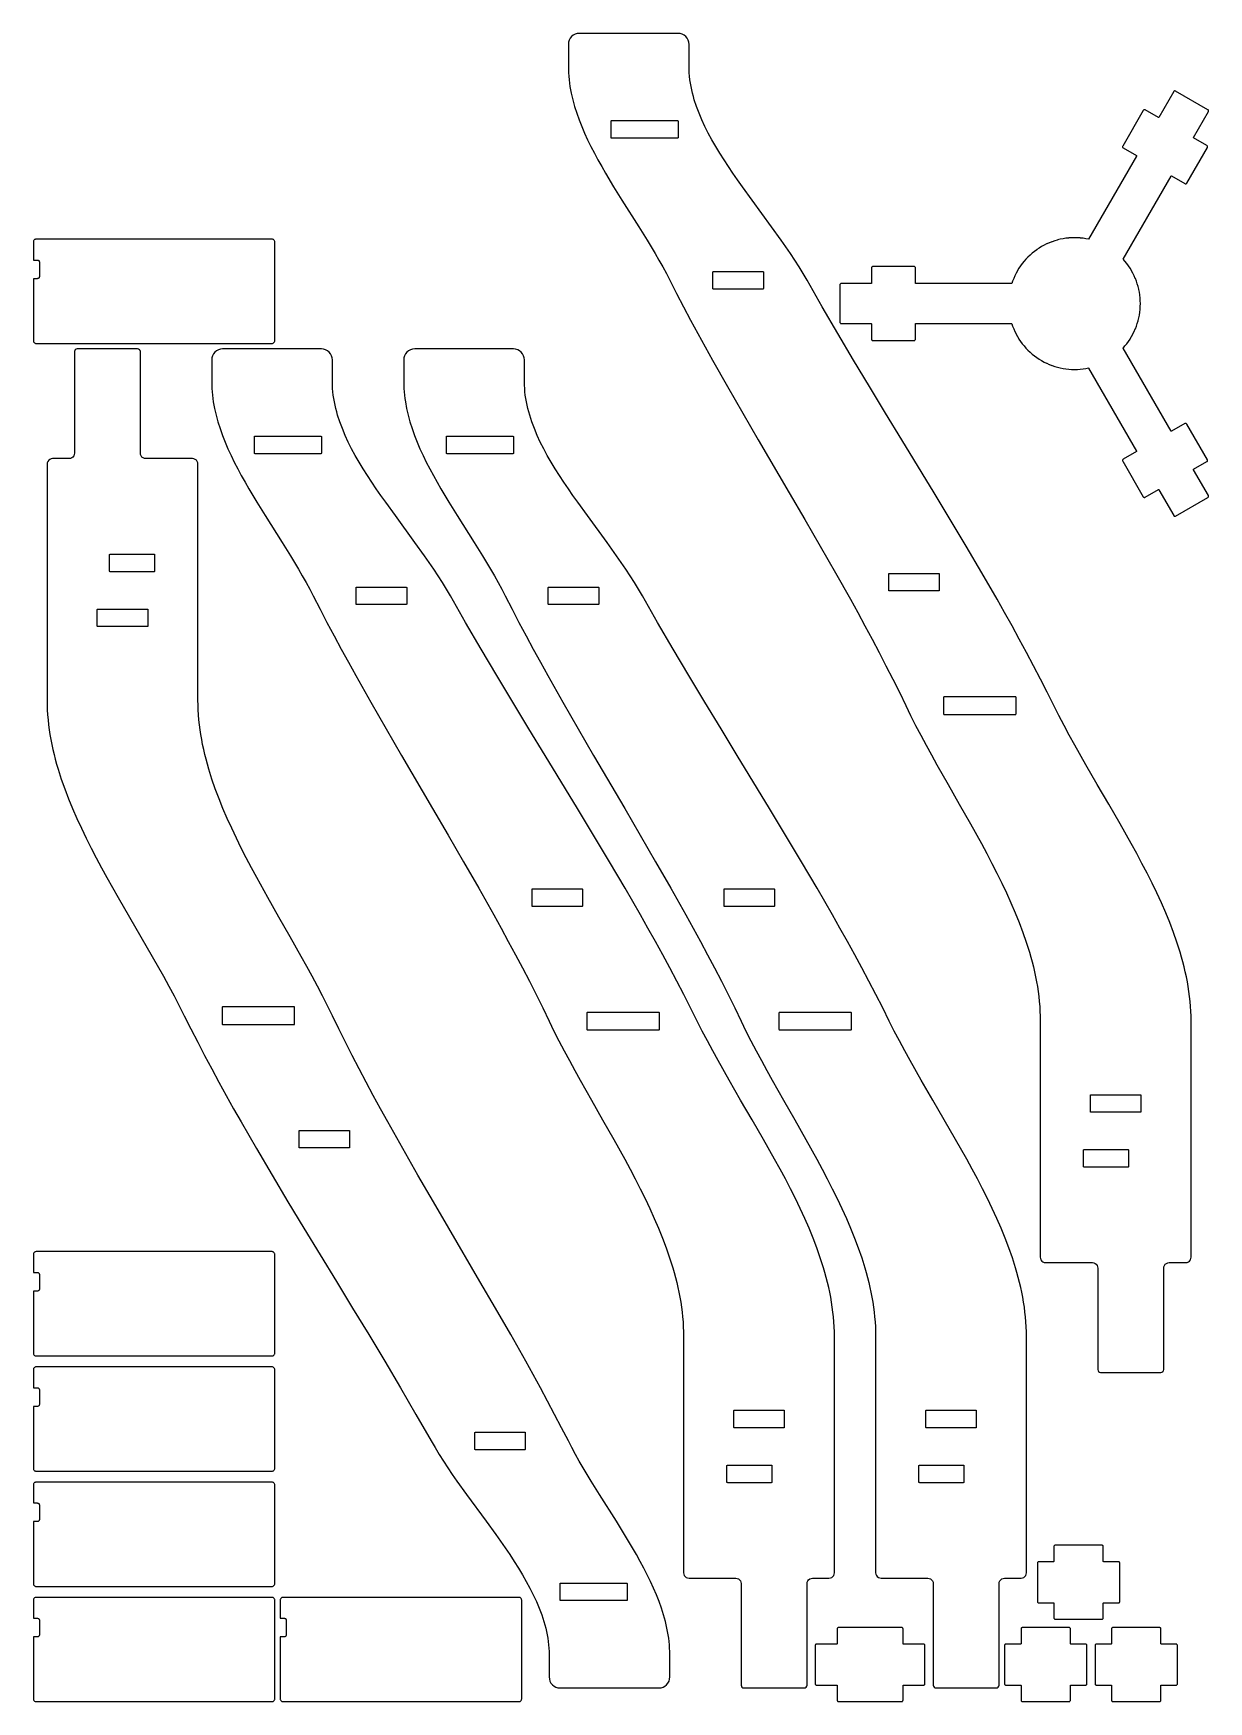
# Model space of a CAD drawing. Header units: millimetres. Extents: x 5 to 433, y 5 to 613.
import ezdxf

# ---------------------------------------------------------------- set-up
doc = ezdxf.new("R2010")
doc.units = ezdxf.units.MM
doc.layers.add('CUT_INNER', color=7, linetype='CONTINUOUS')
doc.layers.add('CUT_OUTER', color=7, linetype='CONTINUOUS')

msp = doc.modelspace()

# ---------------------------------------------------------------- linework, layer by layer
at = {"layer": 'CUT_INNER'}
for points in [[(215.779371, 581.2), (239.779371, 581.2), (239.818389, 581.196157), (239.855907, 581.184776), (239.890485, 581.166294), (239.920792, 581.141421), (239.945665, 581.111114), (239.964147, 581.076537), (239.975528, 581.039018), (239.979371, 581), (239.979371, 575), (239.975528, 574.960982), (239.964147, 574.923463), (239.945665, 574.888886), (239.920792, 574.858579), (239.890485, 574.833706), (239.855907, 574.815224), (239.818389, 574.803843), (239.779371, 574.8), (215.779371, 574.8), (215.740353, 574.803843), (215.702834, 574.815224), (215.668257, 574.833706), (215.637949, 574.858579), (215.613077, 574.888886), (215.594595, 574.923463), (215.583214, 574.960982), (215.579371, 575), (215.579371, 581), (215.583214, 581.039018), (215.594595, 581.076537), (215.613077, 581.111114), (215.637949, 581.141421), (215.668257, 581.166294), (215.702834, 581.184776), (215.740353, 581.196157)], [(252.880578, 526.2), (270.880578, 526.2), (270.919596, 526.196157), (270.957114, 526.184776), (270.991692, 526.166294), (271.021999, 526.141421), (271.046872, 526.111114), (271.065354, 526.076537), (271.076735, 526.039018), (271.080578, 526), (271.080578, 520), (271.076735, 519.960982), (271.065354, 519.923463), (271.046872, 519.888886), (271.021999, 519.858579), (270.991692, 519.833706), (270.957114, 519.815224), (270.919596, 519.803843), (270.880578, 519.8), (252.880578, 519.8), (252.84156, 519.803843), (252.804041, 519.815224), (252.769464, 519.833706), (252.739156, 519.858579), (252.714284, 519.888886), (252.695802, 519.923463), (252.684421, 519.960982), (252.680578, 520), (252.680578, 526), (252.684421, 526.039018), (252.695802, 526.076537), (252.714284, 526.111114), (252.739156, 526.141421), (252.769464, 526.166294), (252.804041, 526.184776), (252.84156, 526.196157)], [(85.779371, 466.2), (109.779371, 466.2), (109.818389, 466.196157), (109.855907, 466.184776), (109.890485, 466.166294), (109.920792, 466.141421), (109.945665, 466.111114), (109.964147, 466.076537), (109.975528, 466.039018), (109.979371, 466), (109.979371, 460), (109.975528, 459.960982), (109.964147, 459.923463), (109.945665, 459.888886), (109.920792, 459.858579), (109.890485, 459.833706), (109.855907, 459.815224), (109.818389, 459.803843), (109.779371, 459.8), (85.779371, 459.8), (85.740353, 459.803843), (85.702834, 459.815224), (85.668257, 459.833706), (85.637949, 459.858579), (85.613077, 459.888886), (85.594595, 459.923463), (85.583214, 459.960982), (85.579371, 460), (85.579371, 466), (85.583214, 466.039018), (85.594595, 466.076537), (85.613077, 466.111114), (85.637949, 466.141421), (85.668257, 466.166294), (85.702834, 466.184776), (85.740353, 466.196157)], [(155.779371, 466.2), (179.779371, 466.2), (179.818389, 466.196157), (179.855907, 466.184776), (179.890485, 466.166294), (179.920792, 466.141421), (179.945665, 466.111114), (179.964147, 466.076537), (179.975528, 466.039018), (179.979371, 466), (179.979371, 460), (179.975528, 459.960982), (179.964147, 459.923463), (179.945665, 459.888886), (179.920792, 459.858579), (179.890485, 459.833706), (179.855907, 459.815224), (179.818389, 459.803843), (179.779371, 459.8), (155.779371, 459.8), (155.740353, 459.803843), (155.702834, 459.815224), (155.668257, 459.833706), (155.637949, 459.858579), (155.613077, 459.888886), (155.594595, 459.923463), (155.583214, 459.960982), (155.579371, 460), (155.579371, 466), (155.583214, 466.039018), (155.594595, 466.076537), (155.613077, 466.111114), (155.637949, 466.141421), (155.668257, 466.166294), (155.702834, 466.184776), (155.740353, 466.196157)], [(49.039018, 416.803843), (49, 416.8), (33, 416.8), (32.960982, 416.803843), (32.923463, 416.815224), (32.888886, 416.833706), (32.858579, 416.858579), (32.833706, 416.888886), (32.815224, 416.923463), (32.803843, 416.960982), (32.8, 417), (32.8, 423), (32.803843, 423.039018), (32.815224, 423.076537), (32.833706, 423.111114), (32.858579, 423.141421), (32.888886, 423.166294), (32.923463, 423.184776), (32.960982, 423.196157), (33, 423.2), (49, 423.2), (49.039018, 423.196157), (49.076537, 423.184776), (49.111114, 423.166294), (49.141421, 423.141421), (49.166294, 423.111114), (49.184776, 423.076537), (49.196157, 423.039018), (49.2, 423), (49.2, 417), (49.196157, 416.960982), (49.184776, 416.923463), (49.166294, 416.888886), (49.141421, 416.858579), (49.111114, 416.833706), (49.076537, 416.815224)], [(316.961446, 416.2), (334.961446, 416.2), (335.000464, 416.196157), (335.037982, 416.184776), (335.07256, 416.166294), (335.102867, 416.141421), (335.127739, 416.111114), (335.146221, 416.076537), (335.157603, 416.039018), (335.161446, 416), (335.161446, 410), (335.157603, 409.960982), (335.146221, 409.923463), (335.127739, 409.888886), (335.102867, 409.858579), (335.07256, 409.833706), (335.037982, 409.815224), (335.000464, 409.803843), (334.961446, 409.8), (316.961446, 409.8), (316.922427, 409.803843), (316.884909, 409.815224), (316.850332, 409.833706), (316.820024, 409.858579), (316.795152, 409.888886), (316.77667, 409.923463), (316.765289, 409.960982), (316.761446, 410), (316.761446, 416), (316.765289, 416.039018), (316.77667, 416.076537), (316.795152, 416.111114), (316.820024, 416.141421), (316.850332, 416.166294), (316.884909, 416.184776), (316.922427, 416.196157)], [(122.880578, 411.2), (140.880578, 411.2), (140.919596, 411.196157), (140.957114, 411.184776), (140.991692, 411.166294), (141.021999, 411.141421), (141.046872, 411.111114), (141.065354, 411.076537), (141.076735, 411.039018), (141.080578, 411), (141.080578, 405), (141.076735, 404.960982), (141.065354, 404.923463), (141.046872, 404.888886), (141.021999, 404.858579), (140.991692, 404.833706), (140.957114, 404.815224), (140.919596, 404.803843), (140.880578, 404.8), (122.880578, 404.8), (122.84156, 404.803843), (122.804041, 404.815224), (122.769464, 404.833706), (122.739156, 404.858579), (122.714284, 404.888886), (122.695802, 404.923463), (122.684421, 404.960982), (122.680578, 405), (122.680578, 411), (122.684421, 411.039018), (122.695802, 411.076537), (122.714284, 411.111114), (122.739156, 411.141421), (122.769464, 411.166294), (122.804041, 411.184776), (122.84156, 411.196157)], [(192.880578, 411.2), (210.880578, 411.2), (210.919596, 411.196157), (210.957114, 411.184776), (210.991692, 411.166294), (211.021999, 411.141421), (211.046872, 411.111114), (211.065354, 411.076537), (211.076735, 411.039018), (211.080578, 411), (211.080578, 405), (211.076735, 404.960982), (211.065354, 404.923463), (211.046872, 404.888886), (211.021999, 404.858579), (210.991692, 404.833706), (210.957114, 404.815224), (210.919596, 404.803843), (210.880578, 404.8), (192.880578, 404.8), (192.84156, 404.803843), (192.804041, 404.815224), (192.769464, 404.833706), (192.739156, 404.858579), (192.714284, 404.888886), (192.695802, 404.923463), (192.684421, 404.960982), (192.680578, 405), (192.680578, 411), (192.684421, 411.039018), (192.695802, 411.076537), (192.714284, 411.111114), (192.739156, 411.141421), (192.769464, 411.166294), (192.804041, 411.184776), (192.84156, 411.196157)], [(46.5, 396.8), (28.5, 396.8), (28.460982, 396.803843), (28.423463, 396.815224), (28.388886, 396.833706), (28.358579, 396.858579), (28.333706, 396.888886), (28.315224, 396.923463), (28.303843, 396.960982), (28.3, 397), (28.3, 403), (28.303843, 403.039018), (28.315224, 403.076537), (28.333706, 403.111114), (28.358579, 403.141421), (28.388886, 403.166294), (28.423463, 403.184776), (28.460982, 403.196157), (28.5, 403.2), (46.5, 403.2), (46.539018, 403.196157), (46.576537, 403.184776), (46.611114, 403.166294), (46.641421, 403.141421), (46.666294, 403.111114), (46.684776, 403.076537), (46.696157, 403.039018), (46.7, 403), (46.7, 397), (46.696157, 396.960982), (46.684776, 396.923463), (46.666294, 396.888886), (46.641421, 396.858579), (46.611114, 396.833706), (46.576537, 396.815224), (46.539018, 396.803843)], [(336.982354, 371.2), (336.943336, 371.196157), (336.905817, 371.184776), (336.87124, 371.166294), (336.840933, 371.141421), (336.81606, 371.111114), (336.797578, 371.076537), (336.786197, 371.039018), (336.782354, 371), (336.782354, 365), (336.786197, 364.960982), (336.797578, 364.923463), (336.81606, 364.888886), (336.840933, 364.858579), (336.87124, 364.833706), (336.905817, 364.815224), (336.943336, 364.803843), (336.982354, 364.8), (362.982354, 364.8), (363.021372, 364.803843), (363.058891, 364.815224), (363.093468, 364.833706), (363.123775, 364.858579), (363.148648, 364.888886), (363.16713, 364.923463), (363.178511, 364.960982), (363.182354, 365), (363.182354, 371), (363.178511, 371.039018), (363.16713, 371.076537), (363.148648, 371.111114), (363.123775, 371.141421), (363.093468, 371.166294), (363.058891, 371.184776), (363.021372, 371.196157), (362.982354, 371.2)], [(186.961446, 301.2), (204.961446, 301.2), (205.000464, 301.196157), (205.037982, 301.184776), (205.07256, 301.166294), (205.102867, 301.141421), (205.127739, 301.111114), (205.146221, 301.076537), (205.157603, 301.039018), (205.161446, 301), (205.161446, 295), (205.157603, 294.960982), (205.146221, 294.923463), (205.127739, 294.888886), (205.102867, 294.858579), (205.07256, 294.833706), (205.037982, 294.815224), (205.000464, 294.803843), (204.961446, 294.8), (186.961446, 294.8), (186.922427, 294.803843), (186.884909, 294.815224), (186.850332, 294.833706), (186.820024, 294.858579), (186.795152, 294.888886), (186.77667, 294.923463), (186.765289, 294.960982), (186.761446, 295), (186.761446, 301), (186.765289, 301.039018), (186.77667, 301.076537), (186.795152, 301.111114), (186.820024, 301.141421), (186.850332, 301.166294), (186.884909, 301.184776), (186.922427, 301.196157)], [(256.961446, 301.2), (274.961446, 301.2), (275.000464, 301.196157), (275.037982, 301.184776), (275.07256, 301.166294), (275.102867, 301.141421), (275.127739, 301.111114), (275.146221, 301.076537), (275.157603, 301.039018), (275.161446, 301), (275.161446, 295), (275.157603, 294.960982), (275.146221, 294.923463), (275.127739, 294.888886), (275.102867, 294.858579), (275.07256, 294.833706), (275.037982, 294.815224), (275.000464, 294.803843), (274.961446, 294.8), (256.961446, 294.8), (256.922427, 294.803843), (256.884909, 294.815224), (256.850332, 294.833706), (256.820024, 294.858579), (256.795152, 294.888886), (256.77667, 294.923463), (256.765289, 294.960982), (256.761446, 295), (256.761446, 301), (256.765289, 301.039018), (256.77667, 301.076537), (256.795152, 301.111114), (256.820024, 301.141421), (256.850332, 301.166294), (256.884909, 301.184776), (256.922427, 301.196157)], [(100.017646, 251.8), (100.056664, 251.803843), (100.094183, 251.815224), (100.12876, 251.833706), (100.159067, 251.858579), (100.18394, 251.888886), (100.202422, 251.923463), (100.213803, 251.960982), (100.217646, 252), (100.217646, 258), (100.213803, 258.039018), (100.202422, 258.076537), (100.18394, 258.111114), (100.159067, 258.141421), (100.12876, 258.166294), (100.094183, 258.184776), (100.056664, 258.196157), (100.017646, 258.2), (74.017646, 258.2), (73.978628, 258.196157), (73.941109, 258.184776), (73.906532, 258.166294), (73.876225, 258.141421), (73.851352, 258.111114), (73.83287, 258.076537), (73.821489, 258.039018), (73.817646, 258), (73.817646, 252), (73.821489, 251.960982), (73.83287, 251.923463), (73.851352, 251.888886), (73.876225, 251.858579), (73.906532, 251.833706), (73.941109, 251.815224), (73.978628, 251.803843), (74.017646, 251.8)], [(206.982354, 256.2), (206.943336, 256.196157), (206.905817, 256.184776), (206.87124, 256.166294), (206.840933, 256.141421), (206.81606, 256.111114), (206.797578, 256.076537), (206.786197, 256.039018), (206.782354, 256), (206.782354, 250), (206.786197, 249.960982), (206.797578, 249.923463), (206.81606, 249.888886), (206.840933, 249.858579), (206.87124, 249.833706), (206.905817, 249.815224), (206.943336, 249.803843), (206.982354, 249.8), (232.982354, 249.8), (233.021372, 249.803843), (233.058891, 249.815224), (233.093468, 249.833706), (233.123775, 249.858579), (233.148648, 249.888886), (233.16713, 249.923463), (233.178511, 249.960982), (233.182354, 250), (233.182354, 256), (233.178511, 256.039018), (233.16713, 256.076537), (233.148648, 256.111114), (233.123775, 256.141421), (233.093468, 256.166294), (233.058891, 256.184776), (233.021372, 256.196157), (232.982354, 256.2)], [(276.982354, 256.2), (276.943336, 256.196157), (276.905817, 256.184776), (276.87124, 256.166294), (276.840933, 256.141421), (276.81606, 256.111114), (276.797578, 256.076537), (276.786197, 256.039018), (276.782354, 256), (276.782354, 250), (276.786197, 249.960982), (276.797578, 249.923463), (276.81606, 249.888886), (276.840933, 249.858579), (276.87124, 249.833706), (276.905817, 249.815224), (276.943336, 249.803843), (276.982354, 249.8), (302.982354, 249.8), (303.021372, 249.803843), (303.058891, 249.815224), (303.093468, 249.833706), (303.123775, 249.858579), (303.148648, 249.888886), (303.16713, 249.923463), (303.178511, 249.960982), (303.182354, 250), (303.182354, 256), (303.178511, 256.039018), (303.16713, 256.076537), (303.148648, 256.111114), (303.123775, 256.141421), (303.093468, 256.166294), (303.058891, 256.184776), (303.021372, 256.196157), (302.982354, 256.2)], [(390.5, 226.2), (408.5, 226.2), (408.539018, 226.196157), (408.576537, 226.184776), (408.611114, 226.166294), (408.641421, 226.141421), (408.666294, 226.111114), (408.684776, 226.076537), (408.696157, 226.039018), (408.7, 226), (408.7, 220), (408.696157, 219.960982), (408.684776, 219.923463), (408.666294, 219.888886), (408.641421, 219.858579), (408.611114, 219.833706), (408.576537, 219.815224), (408.539018, 219.803843), (408.5, 219.8), (390.5, 219.8), (390.460982, 219.803843), (390.423463, 219.815224), (390.388886, 219.833706), (390.358579, 219.858579), (390.333706, 219.888886), (390.315224, 219.923463), (390.303843, 219.960982), (390.3, 220), (390.3, 226), (390.303843, 226.039018), (390.315224, 226.076537), (390.333706, 226.111114), (390.358579, 226.141421), (390.388886, 226.166294), (390.423463, 226.184776), (390.460982, 226.196157)], [(120.038554, 206.8), (102.038554, 206.8), (101.999536, 206.803843), (101.962018, 206.815224), (101.92744, 206.833706), (101.897133, 206.858579), (101.872261, 206.888886), (101.853779, 206.923463), (101.842397, 206.960982), (101.838554, 207), (101.838554, 213), (101.842397, 213.039018), (101.853779, 213.076537), (101.872261, 213.111114), (101.897133, 213.141421), (101.92744, 213.166294), (101.962018, 213.184776), (101.999536, 213.196157), (102.038554, 213.2), (120.038554, 213.2), (120.077573, 213.196157), (120.115091, 213.184776), (120.149668, 213.166294), (120.179976, 213.141421), (120.204848, 213.111114), (120.22333, 213.076537), (120.234711, 213.039018), (120.238554, 213), (120.238554, 207), (120.234711, 206.960982), (120.22333, 206.923463), (120.204848, 206.888886), (120.179976, 206.858579), (120.149668, 206.833706), (120.115091, 206.815224), (120.077573, 206.803843)], [(387.960982, 206.196157), (388, 206.2), (404, 206.2), (404.039018, 206.196157), (404.076537, 206.184776), (404.111114, 206.166294), (404.141421, 206.141421), (404.166294, 206.111114), (404.184776, 206.076537), (404.196157, 206.039018), (404.2, 206), (404.2, 200), (404.196157, 199.960982), (404.184776, 199.923463), (404.166294, 199.888886), (404.141421, 199.858579), (404.111114, 199.833706), (404.076537, 199.815224), (404.039018, 199.803843), (404, 199.8), (388, 199.8), (387.960982, 199.803843), (387.923463, 199.815224), (387.888886, 199.833706), (387.858579, 199.858579), (387.833706, 199.888886), (387.815224, 199.923463), (387.803843, 199.960982), (387.8, 200), (387.8, 206), (387.803843, 206.039018), (387.815224, 206.076537), (387.833706, 206.111114), (387.858579, 206.141421), (387.888886, 206.166294), (387.923463, 206.184776)], [(260.5, 111.2), (278.5, 111.2), (278.539018, 111.196157), (278.576537, 111.184776), (278.611114, 111.166294), (278.641421, 111.141421), (278.666294, 111.111114), (278.684776, 111.076537), (278.696157, 111.039018), (278.7, 111), (278.7, 105), (278.696157, 104.960982), (278.684776, 104.923463), (278.666294, 104.888886), (278.641421, 104.858579), (278.611114, 104.833706), (278.576537, 104.815224), (278.539018, 104.803843), (278.5, 104.8), (260.5, 104.8), (260.460982, 104.803843), (260.423463, 104.815224), (260.388886, 104.833706), (260.358579, 104.858579), (260.333706, 104.888886), (260.315224, 104.923463), (260.303843, 104.960982), (260.3, 105), (260.3, 111), (260.303843, 111.039018), (260.315224, 111.076537), (260.333706, 111.111114), (260.358579, 111.141421), (260.388886, 111.166294), (260.423463, 111.184776), (260.460982, 111.196157)], [(330.5, 111.2), (348.5, 111.2), (348.539018, 111.196157), (348.576537, 111.184776), (348.611114, 111.166294), (348.641421, 111.141421), (348.666294, 111.111114), (348.684776, 111.076537), (348.696157, 111.039018), (348.7, 111), (348.7, 105), (348.696157, 104.960982), (348.684776, 104.923463), (348.666294, 104.888886), (348.641421, 104.858579), (348.611114, 104.833706), (348.576537, 104.815224), (348.539018, 104.803843), (348.5, 104.8), (330.5, 104.8), (330.460982, 104.803843), (330.423463, 104.815224), (330.388886, 104.833706), (330.358579, 104.858579), (330.333706, 104.888886), (330.315224, 104.923463), (330.303843, 104.960982), (330.3, 105), (330.3, 111), (330.303843, 111.039018), (330.315224, 111.076537), (330.333706, 111.111114), (330.358579, 111.141421), (330.388886, 111.166294), (330.423463, 111.184776), (330.460982, 111.196157)], [(184.119422, 96.8), (166.119422, 96.8), (166.080404, 96.803843), (166.042886, 96.815224), (166.008308, 96.833706), (165.978001, 96.858579), (165.953128, 96.888886), (165.934646, 96.923463), (165.923265, 96.960982), (165.919422, 97), (165.919422, 103), (165.923265, 103.039018), (165.934646, 103.076537), (165.953128, 103.111114), (165.978001, 103.141421), (166.008308, 103.166294), (166.042886, 103.184776), (166.080404, 103.196157), (166.119422, 103.2), (184.119422, 103.2), (184.15844, 103.196157), (184.195959, 103.184776), (184.230536, 103.166294), (184.260844, 103.141421), (184.285716, 103.111114), (184.304198, 103.076537), (184.315579, 103.039018), (184.319422, 103), (184.319422, 97), (184.315579, 96.960982), (184.304198, 96.923463), (184.285716, 96.888886), (184.260844, 96.858579), (184.230536, 96.833706), (184.195959, 96.815224), (184.15844, 96.803843)], [(257.960982, 91.196157), (258, 91.2), (274, 91.2), (274.039018, 91.196157), (274.076537, 91.184776), (274.111114, 91.166294), (274.141421, 91.141421), (274.166294, 91.111114), (274.184776, 91.076537), (274.196157, 91.039018), (274.2, 91), (274.2, 85), (274.196157, 84.960982), (274.184776, 84.923463), (274.166294, 84.888886), (274.141421, 84.858579), (274.111114, 84.833706), (274.076537, 84.815224), (274.039018, 84.803843), (274, 84.8), (258, 84.8), (257.960982, 84.803843), (257.923463, 84.815224), (257.888886, 84.833706), (257.858579, 84.858579), (257.833706, 84.888886), (257.815224, 84.923463), (257.803843, 84.960982), (257.8, 85), (257.8, 91), (257.803843, 91.039018), (257.815224, 91.076537), (257.833706, 91.111114), (257.858579, 91.141421), (257.888886, 91.166294), (257.923463, 91.184776)], [(327.960982, 91.196157), (328, 91.2), (344, 91.2), (344.039018, 91.196157), (344.076537, 91.184776), (344.111114, 91.166294), (344.141421, 91.141421), (344.166294, 91.111114), (344.184776, 91.076537), (344.196157, 91.039018), (344.2, 91), (344.2, 85), (344.196157, 84.960982), (344.184776, 84.923463), (344.166294, 84.888886), (344.141421, 84.858579), (344.111114, 84.833706), (344.076537, 84.815224), (344.039018, 84.803843), (344, 84.8), (328, 84.8), (327.960982, 84.803843), (327.923463, 84.815224), (327.888886, 84.833706), (327.858579, 84.858579), (327.833706, 84.888886), (327.815224, 84.923463), (327.803843, 84.960982), (327.8, 85), (327.8, 91), (327.803843, 91.039018), (327.815224, 91.076537), (327.833706, 91.111114), (327.858579, 91.141421), (327.888886, 91.166294), (327.923463, 91.184776)], [(221.220629, 41.8), (197.220629, 41.8), (197.181611, 41.803843), (197.144093, 41.815224), (197.109515, 41.833706), (197.079208, 41.858579), (197.054335, 41.888886), (197.035853, 41.923463), (197.024472, 41.960982), (197.020629, 42), (197.020629, 48), (197.024472, 48.039018), (197.035853, 48.076537), (197.054335, 48.111114), (197.079208, 48.141421), (197.109515, 48.166294), (197.144093, 48.184776), (197.181611, 48.196157), (197.220629, 48.2), (221.220629, 48.2), (221.259647, 48.196157), (221.297166, 48.184776), (221.331743, 48.166294), (221.362051, 48.141421), (221.386923, 48.111114), (221.405405, 48.076537), (221.416786, 48.039018), (221.420629, 48), (221.420629, 42), (221.416786, 41.960982), (221.405405, 41.923463), (221.386923, 41.888886), (221.362051, 41.858579), (221.331743, 41.833706), (221.297166, 41.815224), (221.259647, 41.803843)]]:
    msp.add_lwpolyline(points, close=True, dxfattribs=at)
at = {"layer": 'CUT_OUTER'}
for points in [[(241.530734, 612.695518), (240.780361, 612.923141), (240, 613), (204, 613), (203.219639, 612.923141), (202.469266, 612.695518), (201.777719, 612.325878), (201.171573, 611.828427), (200.674122, 611.222281), (200.304482, 610.530734), (200.076859, 609.780361), (200, 609), (200, 601), (200.017312, 599.78125), (200.068722, 598.5625), (200.153441, 597.34375), (200.270682, 596.125), (200.419655, 594.90625), (200.599572, 593.6875), (201.049086, 591.25), (201.612915, 588.8125), (202.284753, 586.375), (203.058292, 583.9375), (203.927223, 581.5), (204.885241, 579.0625), (205.926036, 576.625), (207.043302, 574.1875), (208.230731, 571.75), (209.482016, 569.3125), (210.790849, 566.875), (212.150922, 564.4375), (213.555929, 562), (216.475511, 557.125), (219.499135, 552.25), (225.65667, 542.5), (228.68966, 537.625), (231.624852, 532.75), (233.040004, 530.3125), (234.411785, 527.875), (235.733886, 525.4375), (237, 523), (239.481554, 518.15625), (242.011499, 513.3125), (244.586323, 508.46875), (247.202517, 503.625), (249.856569, 498.78125), (252.544971, 493.9375), (258.010779, 484.25), (263.571858, 474.5625), (269.200125, 464.875), (280.545895, 445.5), (286.207233, 435.8125), (291.823429, 426.125), (297.3664, 416.4375), (302.808065, 406.75), (305.482131, 401.90625), (308.120339, 397.0625), (310.71918, 392.21875), (313.275142, 387.375), (315.784715, 382.53125), (318.24439, 377.6875), (320.650655, 372.84375), (323, 368), (324.755756, 364.40625), (326.575627, 360.8125), (328.451753, 357.21875), (330.376274, 353.625), (332.341329, 350.03125), (334.33906, 346.4375), (338.401106, 339.25), (342.499534, 332.0625), (346.571465, 324.875), (350.554019, 317.6875), (352.49213, 314.09375), (354.384317, 310.5), (356.22272, 306.90625), (357.99948, 303.3125), (359.706736, 299.71875), (361.336629, 296.125), (362.881299, 292.53125), (364.332885, 288.9375), (365.683528, 285.34375), (366.925369, 281.75), (368.050546, 278.15625), (368.56693, 276.359375), (369.051201, 274.5625), (369.502376, 272.765625), (369.919474, 270.96875), (370.30151, 269.171875), (370.647503, 267.375), (370.956471, 265.578125), (371.227431, 263.78125), (371.4594, 261.984375), (371.651396, 260.1875), (371.802437, 258.390625), (371.911539, 256.59375), (371.977721, 254.796875), (372, 253), (372, 167), (372.068148, 166.482362), (372.267949, 166), (372.585786, 165.585786), (373, 165.267949), (373.482362, 165.068148), (374, 165), (391, 165), (391.517638, 164.931852), (392, 164.732051), (392.414214, 164.414214), (392.732051, 164), (392.931852, 163.517638), (393, 163), (393, 126), (393.07612, 125.617317), (393.292893, 125.292893), (393.617317, 125.07612), (394, 125), (416, 125), (416.382683, 125.07612), (416.707107, 125.292893), (416.92388, 125.617317), (417, 126), (417, 163), (417.068148, 163.517638), (417.267949, 164), (417.585786, 164.414214), (418, 164.732051), (418.482362, 164.931852), (419, 165), (425, 165), (425.517638, 165.068148), (426, 165.267949), (426.414214, 165.585786), (426.732051, 166), (426.931852, 166.482362), (427, 167), (427, 253), (426.977406, 254.796875), (426.910283, 256.59375), (426.799621, 258.390625), (426.646409, 260.1875), (426.451637, 261.984375), (426.216292, 263.78125), (425.941365, 265.578125), (425.627845, 267.375), (425.276721, 269.171875), (424.888983, 270.96875), (424.465619, 272.765625), (424.007619, 274.5625), (423.515972, 276.359375), (422.991667, 278.15625), (421.849041, 281.75), (420.587655, 285.34375), (419.215424, 288.9375), (417.74026, 292.53125), (416.170077, 296.125), (414.512791, 299.71875), (412.776313, 303.3125), (410.96856, 306.90625), (409.097443, 310.5), (407.170878, 314.09375), (405.196778, 317.6875), (401.137629, 324.875), (396.983307, 332.0625), (392.797124, 339.25), (388.64239, 346.4375), (384.582418, 353.625), (382.607751, 357.21875), (380.680517, 360.8125), (378.808629, 364.40625), (377, 368), (374.580126, 372.84375), (372.105522, 377.6875), (369.579129, 382.53125), (367.003887, 387.375), (364.382735, 392.21875), (361.718613, 397.0625), (359.014461, 401.90625), (356.273219, 406.75), (350.691224, 416.4375), (344.996147, 426.125), (339.211507, 435.8125), (333.360822, 445.5), (321.555394, 464.875), (315.647689, 474.5625), (309.768014, 484.25), (303.939889, 493.9375), (298.186833, 503.625), (292.532363, 513.3125), (287, 523), (285.586543, 525.4375), (284.100661, 527.875), (282.550044, 530.3125), (280.942387, 532.75), (279.285381, 535.1875), (277.586718, 537.625), (274.095191, 542.5), (266.95072, 552.25), (263.420852, 557.125), (261.693434, 559.5625), (260.001281, 562), (258.352087, 564.4375), (256.753545, 566.875), (255.213346, 569.3125), (253.739182, 571.75), (252.338746, 574.1875), (251.019731, 576.625), (249.789828, 579.0625), (248.65673, 581.5), (247.62813, 583.9375), (246.711719, 586.375), (245.915189, 588.8125), (245.564284, 590.03125), (245.246234, 591.25), (244.962, 592.46875), (244.712545, 593.6875), (244.498829, 594.90625), (244.321815, 596.125), (244.182463, 597.34375), (244.081736, 598.5625), (244.020594, 599.78125), (244, 601), (244, 609), (243.923141, 609.780361), (243.695518, 610.530734), (243.325878, 611.222281), (242.828427, 611.828427), (242.222281, 612.325878)], [(427.908588, 574.898039), (427.871985, 574.934641), (427.858588, 574.984641), (427.871985, 575.034641), (433.321985, 584.474318), (433.371936, 584.594909), (433.388973, 584.724318), (433.371936, 584.853728), (433.321985, 584.974318), (433.242526, 585.077872), (433.138973, 585.157331), (421.361027, 591.957331), (421.240437, 592.007281), (421.111027, 592.024318), (420.981618, 592.007281), (420.861027, 591.957331), (420.757474, 591.877872), (420.678015, 591.774318), (415.228015, 582.334641), (415.191412, 582.298039), (415.141412, 582.284641), (415.091412, 582.298039), (410.24167, 585.098039), (410.121079, 585.147989), (409.99167, 585.165026), (409.86226, 585.147989), (409.74167, 585.098039), (409.638116, 585.01858), (409.558657, 584.915026), (402.058657, 571.924645), (402.008707, 571.804055), (401.99167, 571.674645), (402.008707, 571.545236), (402.058657, 571.424645), (402.138116, 571.321092), (402.24167, 571.241632), (407.091412, 568.441632), (407.128015, 568.40503), (407.141412, 568.35503), (407.128015, 568.30503), (389.64435, 538.022434), (389.599018, 537.981348), (389.538238, 537.974356), (388.678257, 538.145417), (388.667536, 538.147428), (388.656773, 538.149205), (387.643412, 538.305176), (387.632613, 538.306718), (387.621783, 538.308023), (386.602583, 538.419644), (386.591727, 538.420713), (386.580851, 538.421545), (385.557752, 538.488603), (385.54686, 538.489197), (385.535958, 538.489554), (384.510907, 538.511921), (384.5, 538.51204), (384.489093, 538.511921), (383.464042, 538.489554), (383.45314, 538.489197), (383.442248, 538.488603), (382.419149, 538.421545), (382.408273, 538.420713), (382.397417, 538.419644), (381.378217, 538.308023), (381.367387, 538.306718), (381.356588, 538.305176), (380.343227, 538.149205), (380.332464, 538.147428), (380.321743, 538.145417), (379.31615, 537.945392), (379.305475, 537.943147), (379.294852, 537.94067), (378.29894, 537.696972), (378.288374, 537.694264), (378.277869, 537.691326), (377.293535, 537.404419), (377.283097, 537.401252), (377.27273, 537.397859), (376.301848, 537.068289), (376.291557, 537.06467), (376.281348, 537.060828), (375.325766, 536.689222), (375.315643, 536.685158), (375.305612, 536.680874), (374.367148, 536.26794), (374.357212, 536.263438), (374.347377, 536.258721), (373.427818, 535.805244), (373.418088, 535.800313), (373.408468, 535.795171), (372.509565, 535.302016), (372.50006, 535.296666), (372.490673, 535.291109), (371.614137, 534.759214), (371.604873, 534.753453), (371.595738, 534.747492), (370.743237, 534.177869), (370.734234, 534.171711), (370.725367, 534.165357), (369.898524, 533.55909), (369.889798, 533.552545), (369.881217, 533.54581), (369.081606, 532.904054), (369.073174, 532.897134), (369.064895, 532.890032), (368.294038, 532.214009), (368.285915, 532.206727), (368.277954, 532.199271), (367.537318, 531.490266), (367.529521, 531.482638), (367.521893, 531.474841), (366.812888, 530.734205), (366.805432, 530.726244), (366.79815, 530.718121), (366.122127, 529.947264), (366.115025, 529.938985), (366.108105, 529.930553), (365.466349, 529.130942), (365.459614, 529.122361), (365.453069, 529.113635), (364.846802, 528.286792), (364.840448, 528.277925), (364.83429, 528.268922), (364.264667, 527.416421), (364.258706, 527.407286), (364.252945, 527.398022), (363.72105, 526.521486), (363.715493, 526.512099), (363.710143, 526.502594), (363.216988, 525.603691), (363.211846, 525.594071), (363.206915, 525.584341), (362.753438, 524.664782), (362.748721, 524.654947), (362.744219, 524.645011), (362.331285, 523.706547), (362.327001, 523.696516), (362.322937, 523.686393), (361.951331, 522.730811), (361.947489, 522.720602), (361.94387, 522.710311), (361.662023, 521.880015), (361.625577, 521.830874), (361.56733, 521.812159), (326.6, 521.812159), (326.55, 521.825556), (326.513397, 521.862159), (326.5, 521.912159), (326.5, 527.512159), (326.482963, 527.641569), (326.433013, 527.762159), (326.353553, 527.865712), (326.25, 527.945172), (326.12941, 527.995122), (326, 528.012159), (311, 528.012159), (310.87059, 527.995122), (310.75, 527.945172), (310.646447, 527.865712), (310.566987, 527.762159), (310.517037, 527.641569), (310.5, 527.512159), (310.5, 521.912159), (310.486603, 521.862159), (310.45, 521.825556), (310.4, 521.812159), (299.5, 521.812159), (299.37059, 521.795122), (299.25, 521.745172), (299.146447, 521.665712), (299.066987, 521.562159), (299.017037, 521.441569), (299, 521.312159), (299, 507.712159), (299.017037, 507.582749), (299.066987, 507.462159), (299.146447, 507.358606), (299.25, 507.279146), (299.37059, 507.229196), (299.5, 507.212159), (310.4, 507.212159), (310.45, 507.198762), (310.486603, 507.162159), (310.5, 507.112159), (310.5, 501.512159), (310.517037, 501.382749), (310.566987, 501.262159), (310.646447, 501.158606), (310.75, 501.079146), (310.87059, 501.029196), (311, 501.012159), (326, 501.012159), (326.12941, 501.029196), (326.25, 501.079146), (326.353553, 501.158606), (326.433013, 501.262159), (326.482963, 501.382749), (326.5, 501.512159), (326.5, 507.112159), (326.513397, 507.162159), (326.55, 507.198762), (326.6, 507.212159), (361.56733, 507.212159), (361.625577, 507.193444), (361.662023, 507.144303), (361.94387, 506.314007), (361.947489, 506.303716), (361.951331, 506.293507), (362.322937, 505.337925), (362.327001, 505.327802), (362.331285, 505.317771), (362.744219, 504.379307), (362.748721, 504.369371), (362.753438, 504.359536), (363.206915, 503.439977), (363.211846, 503.430247), (363.216988, 503.420627), (363.710143, 502.521724), (363.715493, 502.512219), (363.72105, 502.502832), (364.252945, 501.626296), (364.258706, 501.617032), (364.264667, 501.607897), (364.83429, 500.755396), (364.840448, 500.746393), (364.846802, 500.737526), (365.453069, 499.910683), (365.459614, 499.901957), (365.466349, 499.893376), (366.108105, 499.093765), (366.115025, 499.085333), (366.122127, 499.077054), (366.79815, 498.306197), (366.805432, 498.298074), (366.812888, 498.290113), (367.521893, 497.549477), (367.529521, 497.54168), (367.537318, 497.534052), (368.277954, 496.825047), (368.285915, 496.817591), (368.294038, 496.810309), (369.064895, 496.134286), (369.073174, 496.127184), (369.081606, 496.120264), (369.881217, 495.478508), (369.889798, 495.471773), (369.898524, 495.465228), (370.725367, 494.858961), (370.734234, 494.852607), (370.743237, 494.846449), (371.595738, 494.276826), (371.604873, 494.270865), (371.614137, 494.265104), (372.490673, 493.733209), (372.50006, 493.727652), (372.509565, 493.722302), (373.408468, 493.229147), (373.418088, 493.224005), (373.427818, 493.219074), (374.347377, 492.765597), (374.357212, 492.76088), (374.367148, 492.756378), (375.305612, 492.343444), (375.315643, 492.33916), (375.325766, 492.335096), (376.281348, 491.96349), (376.291557, 491.959648), (376.301848, 491.956029), (377.27273, 491.626459), (377.283097, 491.623066), (377.293535, 491.619899), (378.277869, 491.332992), (378.288374, 491.330054), (378.29894, 491.327346), (379.294852, 491.083648), (379.305475, 491.081171), (379.31615, 491.078926), (380.321743, 490.878901), (380.332464, 490.87689), (380.343227, 490.875113), (381.356588, 490.719142), (381.367387, 490.7176), (381.378217, 490.716295), (382.397417, 490.604674), (382.408273, 490.603605), (382.419149, 490.602773), (383.442248, 490.535715), (383.45314, 490.535121), (383.464042, 490.534764), (384.489093, 490.512397), (384.5, 490.512278), (384.510907, 490.512397), (385.535958, 490.534764), (385.54686, 490.535121), (385.557752, 490.535715), (386.580851, 490.602773), (386.591727, 490.603605), (386.602583, 490.604674), (387.621783, 490.716295), (387.632613, 490.7176), (387.643412, 490.719142), (388.656773, 490.875113), (388.667536, 490.87689), (388.678257, 490.878901), (389.538238, 491.049962), (389.599018, 491.04297), (389.64435, 491.001884), (407.128015, 460.719288), (407.141412, 460.669288), (407.128015, 460.619288), (407.091412, 460.582686), (402.24167, 457.782686), (402.138116, 457.703226), (402.058657, 457.599673), (402.008707, 457.479082), (401.99167, 457.349673), (402.008707, 457.220263), (402.058657, 457.099673), (409.558657, 444.109292), (409.638116, 444.005738), (409.74167, 443.926279), (409.86226, 443.876329), (409.99167, 443.859292), (410.121079, 443.876329), (410.24167, 443.926279), (415.091412, 446.726279), (415.141412, 446.739677), (415.191412, 446.726279), (415.228015, 446.689677), (420.678015, 437.25), (420.757474, 437.146446), (420.861027, 437.066987), (420.981618, 437.017037), (421.111027, 437), (421.240437, 437.017037), (421.361027, 437.066987), (433.138973, 443.866987), (433.242526, 443.946446), (433.321985, 444.05), (433.371936, 444.17059), (433.388973, 444.3), (433.371936, 444.429409), (433.321985, 444.55), (427.871985, 453.989677), (427.858588, 454.039677), (427.871985, 454.089677), (427.908588, 454.126279), (432.75833, 456.926279), (432.861884, 457.005738), (432.941343, 457.109292), (432.991293, 457.229882), (433.00833, 457.359292), (432.991293, 457.488701), (432.941343, 457.609292), (425.441343, 470.599673), (425.361884, 470.703226), (425.25833, 470.782686), (425.13774, 470.832636), (425.00833, 470.849673), (424.878921, 470.832636), (424.75833, 470.782686), (419.908588, 467.982686), (419.858588, 467.969288), (419.808588, 467.982686), (419.771985, 468.019288), (402.288321, 498.301884), (402.275405, 498.361686), (402.299739, 498.417818), (402.877873, 499.077054), (402.884975, 499.085333), (402.891895, 499.093765), (403.533651, 499.893376), (403.540386, 499.901957), (403.546931, 499.910683), (404.153198, 500.737526), (404.159552, 500.746393), (404.16571, 500.755396), (404.735333, 501.607897), (404.741294, 501.617032), (404.747055, 501.626296), (405.27895, 502.502832), (405.284507, 502.512219), (405.289857, 502.521724), (405.783012, 503.420627), (405.788154, 503.430247), (405.793085, 503.439977), (406.246562, 504.359536), (406.251279, 504.369371), (406.255781, 504.379307), (406.668715, 505.317771), (406.672999, 505.327802), (406.677063, 505.337925), (407.048669, 506.293507), (407.052511, 506.303716), (407.05613, 506.314007), (407.3857, 507.284889), (407.389093, 507.295256), (407.39226, 507.305694), (407.679167, 508.290028), (407.682105, 508.300533), (407.684813, 508.311099), (407.928511, 509.307011), (407.930988, 509.317634), (407.933233, 509.328309), (408.133258, 510.333902), (408.135269, 510.344623), (408.137046, 510.355386), (408.293017, 511.368747), (408.294559, 511.379546), (408.295864, 511.390376), (408.407485, 512.409576), (408.408554, 512.420432), (408.409386, 512.431308), (408.476444, 513.454407), (408.477038, 513.465299), (408.477395, 513.476201), (408.499762, 514.501252), (408.499881, 514.512159), (408.499762, 514.523066), (408.477395, 515.548117), (408.477038, 515.559019), (408.476444, 515.569911), (408.409386, 516.59301), (408.408554, 516.603886), (408.407485, 516.614742), (408.295864, 517.633942), (408.294559, 517.644772), (408.293017, 517.655571), (408.137046, 518.668932), (408.135269, 518.679695), (408.133258, 518.690416), (407.933233, 519.696009), (407.930988, 519.706684), (407.928511, 519.717307), (407.684813, 520.713219), (407.682105, 520.723785), (407.679167, 520.73429), (407.39226, 521.718624), (407.389093, 521.729062), (407.3857, 521.739429), (407.05613, 522.710311), (407.052511, 522.720602), (407.048669, 522.730811), (406.677063, 523.686393), (406.672999, 523.696516), (406.668715, 523.706547), (406.255781, 524.645011), (406.251279, 524.654947), (406.246562, 524.664782), (405.793085, 525.584341), (405.788154, 525.594071), (405.783012, 525.603691), (405.289857, 526.502594), (405.284507, 526.512099), (405.27895, 526.521486), (404.747055, 527.398022), (404.741294, 527.407286), (404.735333, 527.416421), (404.16571, 528.268922), (404.159552, 528.277925), (404.153198, 528.286792), (403.546931, 529.113635), (403.540386, 529.122361), (403.533651, 529.130942), (402.891895, 529.930553), (402.884975, 529.938985), (402.877873, 529.947264), (402.299739, 530.6065), (402.275405, 530.662632), (402.288321, 530.722434), (419.771985, 561.00503), (419.808588, 561.041632), (419.858588, 561.05503), (419.908588, 561.041632), (424.75833, 558.241632), (424.878921, 558.191682), (425.00833, 558.174645), (425.13774, 558.191682), (425.25833, 558.241632), (425.361884, 558.321092), (425.441343, 558.424645), (432.941343, 571.415026), (432.991293, 571.535617), (433.00833, 571.665026), (432.991293, 571.794436), (432.941343, 571.915026), (432.861884, 572.01858), (432.75833, 572.098039)], [(6, 500), (92, 500), (92.19509, 500.019215), (92.382683, 500.07612), (92.55557, 500.16853), (92.707107, 500.292893), (92.83147, 500.44443), (92.92388, 500.617317), (92.980785, 500.80491), (93, 501), (93, 537), (92.980785, 537.19509), (92.92388, 537.382683), (92.83147, 537.55557), (92.707107, 537.707107), (92.55557, 537.83147), (92.382683, 537.92388), (92.19509, 537.980785), (92, 538), (6, 538), (5.80491, 537.980785), (5.617317, 537.92388), (5.44443, 537.83147), (5.292893, 537.707107), (5.16853, 537.55557), (5.07612, 537.382683), (5.019215, 537.19509), (5, 537), (5, 530.4), (6.4, 530.4), (6.556072, 530.384628), (6.706147, 530.339104), (6.844456, 530.265176), (6.965685, 530.165685), (7.065176, 530.044456), (7.139104, 529.906147), (7.184628, 529.756072), (7.2, 529.6), (7.2, 524.4), (7.184628, 524.243928), (7.139104, 524.093853), (7.065176, 523.955544), (6.965685, 523.834315), (6.844456, 523.734824), (6.706147, 523.660896), (6.556072, 523.615372), (6.4, 523.6), (5, 523.6), (5, 501), (5.019215, 500.80491), (5.07612, 500.617317), (5.16853, 500.44443), (5.292893, 500.292893), (5.44443, 500.16853), (5.617317, 500.07612), (5.80491, 500.019215)], [(195.469266, 10.304482), (196.219639, 10.076859), (197, 10), (233, 10), (233.780361, 10.076859), (234.530734, 10.304482), (235.222281, 10.674122), (235.828427, 11.171573), (236.325878, 11.777719), (236.695518, 12.469266), (236.923141, 13.219639), (237, 14), (237, 22), (236.982688, 23.21875), (236.931278, 24.4375), (236.846559, 25.65625), (236.729318, 26.875), (236.580345, 28.09375), (236.400428, 29.3125), (235.950914, 31.75), (235.387085, 34.1875), (234.715247, 36.625), (233.941708, 39.0625), (233.072777, 41.5), (232.114759, 43.9375), (231.073964, 46.375), (229.956698, 48.8125), (228.769269, 51.25), (227.517984, 53.6875), (226.209151, 56.125), (224.849078, 58.5625), (223.444071, 61), (220.524489, 65.875), (217.500865, 70.75), (211.34333, 80.5), (208.31034, 85.375), (205.375148, 90.25), (203.959996, 92.6875), (202.588215, 95.125), (201.266114, 97.5625), (200, 100), (197.518446, 104.84375), (194.988501, 109.6875), (192.413677, 114.53125), (189.797483, 119.375), (187.143431, 124.21875), (184.455029, 129.0625), (178.989221, 138.75), (173.428142, 148.4375), (167.799875, 158.125), (156.454105, 177.5), (150.792767, 187.1875), (145.176571, 196.875), (139.6336, 206.5625), (134.191935, 216.25), (131.517869, 221.09375), (128.879661, 225.9375), (126.28082, 230.78125), (123.724858, 235.625), (121.215285, 240.46875), (118.75561, 245.3125), (116.349345, 250.15625), (114, 255), (112.244244, 258.59375), (110.424373, 262.1875), (108.548247, 265.78125), (106.623726, 269.375), (104.658671, 272.96875), (102.66094, 276.5625), (98.598894, 283.75), (94.500466, 290.9375), (90.428535, 298.125), (86.445981, 305.3125), (84.50787, 308.90625), (82.615683, 312.5), (80.77728, 316.09375), (79.00052, 319.6875), (77.293264, 323.28125), (75.663371, 326.875), (74.118701, 330.46875), (72.667115, 334.0625), (71.316472, 337.65625), (70.074631, 341.25), (68.949454, 344.84375), (68.43307, 346.640625), (67.948799, 348.4375), (67.497624, 350.234375), (67.080526, 352.03125), (66.69849, 353.828125), (66.352497, 355.625), (66.043529, 357.421875), (65.772569, 359.21875), (65.5406, 361.015625), (65.348604, 362.8125), (65.197563, 364.609375), (65.088461, 366.40625), (65.022279, 368.203125), (65, 370), (65, 456), (64.931852, 456.517638), (64.732051, 457), (64.414214, 457.414214), (64, 457.732051), (63.517638, 457.931852), (63, 458), (46, 458), (45.482362, 458.068148), (45, 458.267949), (44.585786, 458.585786), (44.267949, 459), (44.068148, 459.482362), (44, 460), (44, 497), (43.92388, 497.382683), (43.707107, 497.707107), (43.382683, 497.92388), (43, 498), (21, 498), (20.617317, 497.92388), (20.292893, 497.707107), (20.07612, 497.382683), (20, 497), (20, 460), (19.931852, 459.482362), (19.732051, 459), (19.414214, 458.585786), (19, 458.267949), (18.517638, 458.068148), (18, 458), (12, 458), (11.482362, 457.931852), (11, 457.732051), (10.585786, 457.414214), (10.267949, 457), (10.068148, 456.517638), (10, 456), (10, 370), (10.022594, 368.203125), (10.089717, 366.40625), (10.200379, 364.609375), (10.353591, 362.8125), (10.548363, 361.015625), (10.783708, 359.21875), (11.058635, 357.421875), (11.372155, 355.625), (11.723279, 353.828125), (12.111017, 352.03125), (12.534381, 350.234375), (12.992381, 348.4375), (13.484028, 346.640625), (14.008333, 344.84375), (15.150959, 341.25), (16.412345, 337.65625), (17.784576, 334.0625), (19.25974, 330.46875), (20.829923, 326.875), (22.487209, 323.28125), (24.223687, 319.6875), (26.03144, 316.09375), (27.902557, 312.5), (29.829122, 308.90625), (31.803222, 305.3125), (35.862371, 298.125), (40.016693, 290.9375), (44.202876, 283.75), (48.35761, 276.5625), (52.417582, 269.375), (54.392249, 265.78125), (56.319483, 262.1875), (58.191371, 258.59375), (60, 255), (62.419874, 250.15625), (64.894478, 245.3125), (67.420871, 240.46875), (69.996113, 235.625), (72.617265, 230.78125), (75.281387, 225.9375), (77.985539, 221.09375), (80.726781, 216.25), (86.308776, 206.5625), (92.003853, 196.875), (97.788493, 187.1875), (103.639178, 177.5), (115.444606, 158.125), (121.352311, 148.4375), (127.231986, 138.75), (133.060111, 129.0625), (138.813167, 119.375), (144.467637, 109.6875), (150, 100), (151.413457, 97.5625), (152.899339, 95.125), (154.449956, 92.6875), (156.057613, 90.25), (157.714619, 87.8125), (159.413282, 85.375), (162.904809, 80.5), (170.04928, 70.75), (173.579148, 65.875), (175.306566, 63.4375), (176.998719, 61), (178.647913, 58.5625), (180.246455, 56.125), (181.786654, 53.6875), (183.260818, 51.25), (184.661254, 48.8125), (185.980269, 46.375), (187.210172, 43.9375), (188.34327, 41.5), (189.37187, 39.0625), (190.288281, 36.625), (191.084811, 34.1875), (191.435716, 32.96875), (191.753766, 31.75), (192.038, 30.53125), (192.287455, 29.3125), (192.501171, 28.09375), (192.678185, 26.875), (192.817537, 25.65625), (192.918264, 24.4375), (192.979406, 23.21875), (193, 22), (193, 14), (193.076859, 13.219639), (193.304482, 12.469266), (193.674122, 11.777719), (194.171573, 11.171573), (194.777719, 10.674122)], [(111.530734, 497.695518), (110.780361, 497.923141), (110, 498), (74, 498), (73.219639, 497.923141), (72.469266, 497.695518), (71.777719, 497.325878), (71.171573, 496.828427), (70.674122, 496.222281), (70.304482, 495.530734), (70.076859, 494.780361), (70, 494), (70, 486), (70.017312, 484.78125), (70.068722, 483.5625), (70.153441, 482.34375), (70.270682, 481.125), (70.419655, 479.90625), (70.599572, 478.6875), (71.049086, 476.25), (71.612915, 473.8125), (72.284753, 471.375), (73.058292, 468.9375), (73.927223, 466.5), (74.885241, 464.0625), (75.926036, 461.625), (77.043302, 459.1875), (78.230731, 456.75), (79.482016, 454.3125), (80.790849, 451.875), (82.150922, 449.4375), (83.555929, 447), (86.475511, 442.125), (89.499135, 437.25), (95.65667, 427.5), (98.68966, 422.625), (101.624852, 417.75), (103.040004, 415.3125), (104.411785, 412.875), (105.733886, 410.4375), (107, 408), (109.481554, 403.15625), (112.011499, 398.3125), (114.586323, 393.46875), (117.202517, 388.625), (119.856569, 383.78125), (122.544971, 378.9375), (128.010779, 369.25), (133.571858, 359.5625), (139.200125, 349.875), (150.545895, 330.5), (156.207233, 320.8125), (161.823429, 311.125), (167.3664, 301.4375), (172.808065, 291.75), (175.482131, 286.90625), (178.120339, 282.0625), (180.71918, 277.21875), (183.275142, 272.375), (185.784715, 267.53125), (188.24439, 262.6875), (190.650655, 257.84375), (193, 253), (194.755756, 249.40625), (196.575627, 245.8125), (198.451753, 242.21875), (200.376274, 238.625), (202.341329, 235.03125), (204.33906, 231.4375), (208.401106, 224.25), (212.499534, 217.0625), (216.571465, 209.875), (220.554019, 202.6875), (222.49213, 199.09375), (224.384317, 195.5), (226.22272, 191.90625), (227.99948, 188.3125), (229.706736, 184.71875), (231.336629, 181.125), (232.881299, 177.53125), (234.332885, 173.9375), (235.683528, 170.34375), (236.925369, 166.75), (238.050546, 163.15625), (238.56693, 161.359375), (239.051201, 159.5625), (239.502376, 157.765625), (239.919474, 155.96875), (240.30151, 154.171875), (240.647503, 152.375), (240.956471, 150.578125), (241.227431, 148.78125), (241.4594, 146.984375), (241.651396, 145.1875), (241.802437, 143.390625), (241.911539, 141.59375), (241.977721, 139.796875), (242, 138), (242, 52), (242.068148, 51.482362), (242.267949, 51), (242.585786, 50.585786), (243, 50.267949), (243.482362, 50.068148), (244, 50), (261, 50), (261.517638, 49.931852), (262, 49.732051), (262.414214, 49.414214), (262.732051, 49), (262.931852, 48.517638), (263, 48), (263, 11), (263.07612, 10.617317), (263.292893, 10.292893), (263.617317, 10.07612), (264, 10), (286, 10), (286.382683, 10.07612), (286.707107, 10.292893), (286.92388, 10.617317), (287, 11), (287, 48), (287.068148, 48.517638), (287.267949, 49), (287.585786, 49.414214), (288, 49.732051), (288.482362, 49.931852), (289, 50), (295, 50), (295.517638, 50.068148), (296, 50.267949), (296.414214, 50.585786), (296.732051, 51), (296.931852, 51.482362), (297, 52), (297, 138), (296.977406, 139.796875), (296.910283, 141.59375), (296.799621, 143.390625), (296.646409, 145.1875), (296.451637, 146.984375), (296.216292, 148.78125), (295.941365, 150.578125), (295.627845, 152.375), (295.276721, 154.171875), (294.888983, 155.96875), (294.465619, 157.765625), (294.007619, 159.5625), (293.515972, 161.359375), (292.991667, 163.15625), (291.849041, 166.75), (290.587655, 170.34375), (289.215424, 173.9375), (287.74026, 177.53125), (286.170077, 181.125), (284.512791, 184.71875), (282.776313, 188.3125), (280.96856, 191.90625), (279.097443, 195.5), (277.170878, 199.09375), (275.196778, 202.6875), (271.137629, 209.875), (266.983307, 217.0625), (262.797124, 224.25), (258.64239, 231.4375), (254.582418, 238.625), (252.607751, 242.21875), (250.680517, 245.8125), (248.808629, 249.40625), (247, 253), (244.580126, 257.84375), (242.105522, 262.6875), (239.579129, 267.53125), (237.003887, 272.375), (234.382735, 277.21875), (231.718613, 282.0625), (229.014461, 286.90625), (226.273219, 291.75), (220.691224, 301.4375), (214.996147, 311.125), (209.211507, 320.8125), (203.360822, 330.5), (191.555394, 349.875), (185.647689, 359.5625), (179.768014, 369.25), (173.939889, 378.9375), (168.186833, 388.625), (162.532363, 398.3125), (157, 408), (155.586543, 410.4375), (154.100661, 412.875), (152.550044, 415.3125), (150.942387, 417.75), (149.285381, 420.1875), (147.586718, 422.625), (144.095191, 427.5), (136.95072, 437.25), (133.420852, 442.125), (131.693434, 444.5625), (130.001281, 447), (128.352087, 449.4375), (126.753545, 451.875), (125.213346, 454.3125), (123.739182, 456.75), (122.338746, 459.1875), (121.019731, 461.625), (119.789828, 464.0625), (118.65673, 466.5), (117.62813, 468.9375), (116.711719, 471.375), (115.915189, 473.8125), (115.564284, 475.03125), (115.246234, 476.25), (114.962, 477.46875), (114.712545, 478.6875), (114.498829, 479.90625), (114.321815, 481.125), (114.182463, 482.34375), (114.081736, 483.5625), (114.020594, 484.78125), (114, 486), (114, 494), (113.923141, 494.780361), (113.695518, 495.530734), (113.325878, 496.222281), (112.828427, 496.828427), (112.222281, 497.325878)], [(181.530734, 497.695518), (180.780361, 497.923141), (180, 498), (144, 498), (143.219639, 497.923141), (142.469266, 497.695518), (141.777719, 497.325878), (141.171573, 496.828427), (140.674122, 496.222281), (140.304482, 495.530734), (140.076859, 494.780361), (140, 494), (140, 486), (140.017312, 484.78125), (140.068722, 483.5625), (140.153441, 482.34375), (140.270682, 481.125), (140.419655, 479.90625), (140.599572, 478.6875), (141.049086, 476.25), (141.612915, 473.8125), (142.284753, 471.375), (143.058292, 468.9375), (143.927223, 466.5), (144.885241, 464.0625), (145.926036, 461.625), (147.043302, 459.1875), (148.230731, 456.75), (149.482016, 454.3125), (150.790849, 451.875), (152.150922, 449.4375), (153.555929, 447), (156.475511, 442.125), (159.499135, 437.25), (165.65667, 427.5), (168.68966, 422.625), (171.624852, 417.75), (173.040004, 415.3125), (174.411785, 412.875), (175.733886, 410.4375), (177, 408), (179.481554, 403.15625), (182.011499, 398.3125), (184.586323, 393.46875), (187.202517, 388.625), (189.856569, 383.78125), (192.544971, 378.9375), (198.010779, 369.25), (203.571858, 359.5625), (209.200125, 349.875), (220.545895, 330.5), (226.207233, 320.8125), (231.823429, 311.125), (237.3664, 301.4375), (242.808065, 291.75), (245.482131, 286.90625), (248.120339, 282.0625), (250.71918, 277.21875), (253.275142, 272.375), (255.784715, 267.53125), (258.24439, 262.6875), (260.650655, 257.84375), (263, 253), (264.755756, 249.40625), (266.575627, 245.8125), (268.451753, 242.21875), (270.376274, 238.625), (272.341329, 235.03125), (274.33906, 231.4375), (278.401106, 224.25), (282.499534, 217.0625), (286.571465, 209.875), (290.554019, 202.6875), (292.49213, 199.09375), (294.384317, 195.5), (296.22272, 191.90625), (297.99948, 188.3125), (299.706736, 184.71875), (301.336629, 181.125), (302.881299, 177.53125), (304.332885, 173.9375), (305.683528, 170.34375), (306.925369, 166.75), (308.050546, 163.15625), (308.56693, 161.359375), (309.051201, 159.5625), (309.502376, 157.765625), (309.919474, 155.96875), (310.30151, 154.171875), (310.647503, 152.375), (310.956471, 150.578125), (311.227431, 148.78125), (311.4594, 146.984375), (311.651396, 145.1875), (311.802437, 143.390625), (311.911539, 141.59375), (311.977721, 139.796875), (312, 138), (312, 52), (312.068148, 51.482362), (312.267949, 51), (312.585786, 50.585786), (313, 50.267949), (313.482362, 50.068148), (314, 50), (331, 50), (331.517638, 49.931852), (332, 49.732051), (332.414214, 49.414214), (332.732051, 49), (332.931852, 48.517638), (333, 48), (333, 11), (333.07612, 10.617317), (333.292893, 10.292893), (333.617317, 10.07612), (334, 10), (356, 10), (356.382683, 10.07612), (356.707107, 10.292893), (356.92388, 10.617317), (357, 11), (357, 48), (357.068148, 48.517638), (357.267949, 49), (357.585786, 49.414214), (358, 49.732051), (358.482362, 49.931852), (359, 50), (365, 50), (365.517638, 50.068148), (366, 50.267949), (366.414214, 50.585786), (366.732051, 51), (366.931852, 51.482362), (367, 52), (367, 138), (366.977406, 139.796875), (366.910283, 141.59375), (366.799621, 143.390625), (366.646409, 145.1875), (366.451637, 146.984375), (366.216292, 148.78125), (365.941365, 150.578125), (365.627845, 152.375), (365.276721, 154.171875), (364.888983, 155.96875), (364.465619, 157.765625), (364.007619, 159.5625), (363.515972, 161.359375), (362.991667, 163.15625), (361.849041, 166.75), (360.587655, 170.34375), (359.215424, 173.9375), (357.74026, 177.53125), (356.170077, 181.125), (354.512791, 184.71875), (352.776313, 188.3125), (350.96856, 191.90625), (349.097443, 195.5), (347.170878, 199.09375), (345.196778, 202.6875), (341.137629, 209.875), (336.983307, 217.0625), (332.797124, 224.25), (328.64239, 231.4375), (324.582418, 238.625), (322.607751, 242.21875), (320.680517, 245.8125), (318.808629, 249.40625), (317, 253), (314.580126, 257.84375), (312.105522, 262.6875), (309.579129, 267.53125), (307.003887, 272.375), (304.382735, 277.21875), (301.718613, 282.0625), (299.014461, 286.90625), (296.273219, 291.75), (290.691224, 301.4375), (284.996147, 311.125), (279.211507, 320.8125), (273.360822, 330.5), (261.555394, 349.875), (255.647689, 359.5625), (249.768014, 369.25), (243.939889, 378.9375), (238.186833, 388.625), (232.532363, 398.3125), (227, 408), (225.586543, 410.4375), (224.100661, 412.875), (222.550044, 415.3125), (220.942387, 417.75), (219.285381, 420.1875), (217.586718, 422.625), (214.095191, 427.5), (206.95072, 437.25), (203.420852, 442.125), (201.693434, 444.5625), (200.001281, 447), (198.352087, 449.4375), (196.753545, 451.875), (195.213346, 454.3125), (193.739182, 456.75), (192.338746, 459.1875), (191.019731, 461.625), (189.789828, 464.0625), (188.65673, 466.5), (187.62813, 468.9375), (186.711719, 471.375), (185.915189, 473.8125), (185.564284, 475.03125), (185.246234, 476.25), (184.962, 477.46875), (184.712545, 478.6875), (184.498829, 479.90625), (184.321815, 481.125), (184.182463, 482.34375), (184.081736, 483.5625), (184.020594, 484.78125), (184, 486), (184, 494), (183.923141, 494.780361), (183.695518, 495.530734), (183.325878, 496.222281), (182.828427, 496.828427), (182.222281, 497.325878)], [(6, 131), (92, 131), (92.19509, 131.019215), (92.382683, 131.07612), (92.55557, 131.16853), (92.707107, 131.292893), (92.83147, 131.44443), (92.92388, 131.617317), (92.980785, 131.80491), (93, 132), (93, 168), (92.980785, 168.19509), (92.92388, 168.382683), (92.83147, 168.55557), (92.707107, 168.707107), (92.55557, 168.83147), (92.382683, 168.92388), (92.19509, 168.980785), (92, 169), (6, 169), (5.80491, 168.980785), (5.617317, 168.92388), (5.44443, 168.83147), (5.292893, 168.707107), (5.16853, 168.55557), (5.07612, 168.382683), (5.019215, 168.19509), (5, 168), (5, 161.4), (6.4, 161.4), (6.556072, 161.384628), (6.706147, 161.339104), (6.844456, 161.265176), (6.965685, 161.165685), (7.065176, 161.044456), (7.139104, 160.906147), (7.184628, 160.756072), (7.2, 160.6), (7.2, 155.4), (7.184628, 155.243928), (7.139104, 155.093853), (7.065176, 154.955544), (6.965685, 154.834315), (6.844456, 154.734824), (6.706147, 154.660896), (6.556072, 154.615372), (6.4, 154.6), (5, 154.6), (5, 132), (5.019215, 131.80491), (5.07612, 131.617317), (5.16853, 131.44443), (5.292893, 131.292893), (5.44443, 131.16853), (5.617317, 131.07612), (5.80491, 131.019215)], [(6, 89), (92, 89), (92.19509, 89.019215), (92.382683, 89.07612), (92.55557, 89.16853), (92.707107, 89.292893), (92.83147, 89.44443), (92.92388, 89.617317), (92.980785, 89.80491), (93, 90), (93, 126), (92.980785, 126.19509), (92.92388, 126.382683), (92.83147, 126.55557), (92.707107, 126.707107), (92.55557, 126.83147), (92.382683, 126.92388), (92.19509, 126.980785), (92, 127), (6, 127), (5.80491, 126.980785), (5.617317, 126.92388), (5.44443, 126.83147), (5.292893, 126.707107), (5.16853, 126.55557), (5.07612, 126.382683), (5.019215, 126.19509), (5, 126), (5, 119.4), (6.4, 119.4), (6.556072, 119.384628), (6.706147, 119.339104), (6.844456, 119.265176), (6.965685, 119.165685), (7.065176, 119.044456), (7.139104, 118.906147), (7.184628, 118.756072), (7.2, 118.6), (7.2, 113.4), (7.184628, 113.243928), (7.139104, 113.093853), (7.065176, 112.955544), (6.965685, 112.834315), (6.844456, 112.734824), (6.706147, 112.660896), (6.556072, 112.615372), (6.4, 112.6), (5, 112.6), (5, 90), (5.019215, 89.80491), (5.07612, 89.617317), (5.16853, 89.44443), (5.292893, 89.292893), (5.44443, 89.16853), (5.617317, 89.07612), (5.80491, 89.019215)], [(6, 47), (92, 47), (92.19509, 47.019215), (92.382683, 47.07612), (92.55557, 47.16853), (92.707107, 47.292893), (92.83147, 47.44443), (92.92388, 47.617317), (92.980785, 47.80491), (93, 48), (93, 84), (92.980785, 84.19509), (92.92388, 84.382683), (92.83147, 84.55557), (92.707107, 84.707107), (92.55557, 84.83147), (92.382683, 84.92388), (92.19509, 84.980785), (92, 85), (6, 85), (5.80491, 84.980785), (5.617317, 84.92388), (5.44443, 84.83147), (5.292893, 84.707107), (5.16853, 84.55557), (5.07612, 84.382683), (5.019215, 84.19509), (5, 84), (5, 77.4), (6.4, 77.4), (6.556072, 77.384628), (6.706147, 77.339104), (6.844456, 77.265176), (6.965685, 77.165685), (7.065176, 77.044456), (7.139104, 76.906147), (7.184628, 76.756072), (7.2, 76.6), (7.2, 71.4), (7.184628, 71.243928), (7.139104, 71.093853), (7.065176, 70.955544), (6.965685, 70.834315), (6.844456, 70.734824), (6.706147, 70.660896), (6.556072, 70.615372), (6.4, 70.6), (5, 70.6), (5, 48), (5.019215, 47.80491), (5.07612, 47.617317), (5.16853, 47.44443), (5.292893, 47.292893), (5.44443, 47.16853), (5.617317, 47.07612), (5.80491, 47.019215)], [(371, 41.5), (371.017037, 41.37059), (371.066987, 41.25), (371.146447, 41.146447), (371.25, 41.066987), (371.37059, 41.017037), (371.5, 41), (376.9, 41), (376.95, 40.986603), (376.986603, 40.95), (377, 40.9), (377, 35.5), (377.017037, 35.37059), (377.066987, 35.25), (377.146447, 35.146447), (377.25, 35.066987), (377.37059, 35.017037), (377.5, 35), (394.5, 35), (394.62941, 35.017037), (394.75, 35.066987), (394.853553, 35.146447), (394.933013, 35.25), (394.982963, 35.37059), (395, 35.5), (395, 40.9), (395.013397, 40.95), (395.05, 40.986603), (395.1, 41), (400.5, 41), (400.62941, 41.017037), (400.75, 41.066987), (400.853553, 41.146447), (400.933013, 41.25), (400.982963, 41.37059), (401, 41.5), (401, 55.5), (400.982963, 55.62941), (400.933013, 55.75), (400.853553, 55.853553), (400.75, 55.933013), (400.62941, 55.982963), (400.5, 56), (395.1, 56), (395.05, 56.013397), (395.013397, 56.05), (395, 56.1), (395, 61.5), (394.982963, 61.62941), (394.933013, 61.75), (394.853553, 61.853553), (394.75, 61.933013), (394.62941, 61.982963), (394.5, 62), (377.5, 62), (377.37059, 61.982963), (377.25, 61.933013), (377.146447, 61.853553), (377.066987, 61.75), (377.017037, 61.62941), (377, 61.5), (377, 56.1), (376.986603, 56.05), (376.95, 56.013397), (376.9, 56), (371.5, 56), (371.37059, 55.982963), (371.25, 55.933013), (371.146447, 55.853553), (371.066987, 55.75), (371.017037, 55.62941), (371, 55.5)], [(6, 5), (92, 5), (92.19509, 5.019215), (92.382683, 5.07612), (92.55557, 5.16853), (92.707107, 5.292893), (92.83147, 5.44443), (92.92388, 5.617317), (92.980785, 5.80491), (93, 6), (93, 42), (92.980785, 42.19509), (92.92388, 42.382683), (92.83147, 42.55557), (92.707107, 42.707107), (92.55557, 42.83147), (92.382683, 42.92388), (92.19509, 42.980785), (92, 43), (6, 43), (5.80491, 42.980785), (5.617317, 42.92388), (5.44443, 42.83147), (5.292893, 42.707107), (5.16853, 42.55557), (5.07612, 42.382683), (5.019215, 42.19509), (5, 42), (5, 35.4), (6.4, 35.4), (6.556072, 35.384628), (6.706147, 35.339104), (6.844456, 35.265176), (6.965685, 35.165685), (7.065176, 35.044456), (7.139104, 34.906147), (7.184628, 34.756072), (7.2, 34.6), (7.2, 29.4), (7.184628, 29.243928), (7.139104, 29.093853), (7.065176, 28.955544), (6.965685, 28.834315), (6.844456, 28.734824), (6.706147, 28.660896), (6.556072, 28.615372), (6.4, 28.6), (5, 28.6), (5, 6), (5.019215, 5.80491), (5.07612, 5.617317), (5.16853, 5.44443), (5.292893, 5.292893), (5.44443, 5.16853), (5.617317, 5.07612), (5.80491, 5.019215)], [(96, 5), (182, 5), (182.19509, 5.019215), (182.382683, 5.07612), (182.55557, 5.16853), (182.707107, 5.292893), (182.83147, 5.44443), (182.92388, 5.617317), (182.980785, 5.80491), (183, 6), (183, 42), (182.980785, 42.19509), (182.92388, 42.382683), (182.83147, 42.55557), (182.707107, 42.707107), (182.55557, 42.83147), (182.382683, 42.92388), (182.19509, 42.980785), (182, 43), (96, 43), (95.80491, 42.980785), (95.617317, 42.92388), (95.44443, 42.83147), (95.292893, 42.707107), (95.16853, 42.55557), (95.07612, 42.382683), (95.019215, 42.19509), (95, 42), (95, 35.4), (96.4, 35.4), (96.556072, 35.384628), (96.706147, 35.339104), (96.844456, 35.265176), (96.965685, 35.165685), (97.065176, 35.044456), (97.139104, 34.906147), (97.184628, 34.756072), (97.2, 34.6), (97.2, 29.4), (97.184628, 29.243928), (97.139104, 29.093853), (97.065176, 28.955544), (96.965685, 28.834315), (96.844456, 28.734824), (96.706147, 28.660896), (96.556072, 28.615372), (96.4, 28.6), (95, 28.6), (95, 6), (95.019215, 5.80491), (95.07612, 5.617317), (95.16853, 5.44443), (95.292893, 5.292893), (95.44443, 5.16853), (95.617317, 5.07612), (95.80491, 5.019215)], [(290, 11.5), (290.017037, 11.37059), (290.066987, 11.25), (290.146447, 11.146447), (290.25, 11.066987), (290.37059, 11.017037), (290.5, 11), (297.9, 11), (297.95, 10.986603), (297.986603, 10.95), (298, 10.9), (298, 5.5), (298.017037, 5.37059), (298.066987, 5.25), (298.146447, 5.146447), (298.25, 5.066987), (298.37059, 5.017037), (298.5, 5), (321.5, 5), (321.62941, 5.017037), (321.75, 5.066987), (321.853553, 5.146447), (321.933013, 5.25), (321.982963, 5.37059), (322, 5.5), (322, 10.9), (322.013397, 10.95), (322.05, 10.986603), (322.1, 11), (329.5, 11), (329.62941, 11.017037), (329.75, 11.066987), (329.853553, 11.146447), (329.933013, 11.25), (329.982963, 11.37059), (330, 11.5), (330, 25.5), (329.982963, 25.62941), (329.933013, 25.75), (329.853553, 25.853553), (329.75, 25.933013), (329.62941, 25.982963), (329.5, 26), (322.1, 26), (322.05, 26.013397), (322.013397, 26.05), (322, 26.1), (322, 31.5), (321.982963, 31.62941), (321.933013, 31.75), (321.853553, 31.853553), (321.75, 31.933013), (321.62941, 31.982963), (321.5, 32), (298.5, 32), (298.37059, 31.982963), (298.25, 31.933013), (298.146447, 31.853553), (298.066987, 31.75), (298.017037, 31.62941), (298, 31.5), (298, 26.1), (297.986603, 26.05), (297.95, 26.013397), (297.9, 26), (290.5, 26), (290.37059, 25.982963), (290.25, 25.933013), (290.146447, 25.853553), (290.066987, 25.75), (290.017037, 25.62941), (290, 25.5)], [(359, 11.5), (359.017037, 11.37059), (359.066987, 11.25), (359.146447, 11.146447), (359.25, 11.066987), (359.37059, 11.017037), (359.5, 11), (364.9, 11), (364.95, 10.986603), (364.986603, 10.95), (365, 10.9), (365, 5.5), (365.017037, 5.37059), (365.066987, 5.25), (365.146447, 5.146447), (365.25, 5.066987), (365.37059, 5.017037), (365.5, 5), (382.5, 5), (382.62941, 5.017037), (382.75, 5.066987), (382.853553, 5.146447), (382.933013, 5.25), (382.982963, 5.37059), (383, 5.5), (383, 10.9), (383.013397, 10.95), (383.05, 10.986603), (383.1, 11), (388.5, 11), (388.62941, 11.017037), (388.75, 11.066987), (388.853553, 11.146447), (388.933013, 11.25), (388.982963, 11.37059), (389, 11.5), (389, 25.5), (388.982963, 25.62941), (388.933013, 25.75), (388.853553, 25.853553), (388.75, 25.933013), (388.62941, 25.982963), (388.5, 26), (383.1, 26), (383.05, 26.013397), (383.013397, 26.05), (383, 26.1), (383, 31.5), (382.982963, 31.62941), (382.933013, 31.75), (382.853553, 31.853553), (382.75, 31.933013), (382.62941, 31.982963), (382.5, 32), (365.5, 32), (365.37059, 31.982963), (365.25, 31.933013), (365.146447, 31.853553), (365.066987, 31.75), (365.017037, 31.62941), (365, 31.5), (365, 26.1), (364.986603, 26.05), (364.95, 26.013397), (364.9, 26), (359.5, 26), (359.37059, 25.982963), (359.25, 25.933013), (359.146447, 25.853553), (359.066987, 25.75), (359.017037, 25.62941), (359, 25.5)], [(392, 11.5), (392.017037, 11.37059), (392.066987, 11.25), (392.146447, 11.146447), (392.25, 11.066987), (392.37059, 11.017037), (392.5, 11), (397.9, 11), (397.95, 10.986603), (397.986603, 10.95), (398, 10.9), (398, 5.5), (398.017037, 5.37059), (398.066987, 5.25), (398.146447, 5.146447), (398.25, 5.066987), (398.37059, 5.017037), (398.5, 5), (415.5, 5), (415.62941, 5.017037), (415.75, 5.066987), (415.853553, 5.146447), (415.933013, 5.25), (415.982963, 5.37059), (416, 5.5), (416, 10.9), (416.013397, 10.95), (416.05, 10.986603), (416.1, 11), (421.5, 11), (421.62941, 11.017037), (421.75, 11.066987), (421.853553, 11.146447), (421.933013, 11.25), (421.982963, 11.37059), (422, 11.5), (422, 25.5), (421.982963, 25.62941), (421.933013, 25.75), (421.853553, 25.853553), (421.75, 25.933013), (421.62941, 25.982963), (421.5, 26), (416.1, 26), (416.05, 26.013397), (416.013397, 26.05), (416, 26.1), (416, 31.5), (415.982963, 31.62941), (415.933013, 31.75), (415.853553, 31.853553), (415.75, 31.933013), (415.62941, 31.982963), (415.5, 32), (398.5, 32), (398.37059, 31.982963), (398.25, 31.933013), (398.146447, 31.853553), (398.066987, 31.75), (398.017037, 31.62941), (398, 31.5), (398, 26.1), (397.986603, 26.05), (397.95, 26.013397), (397.9, 26), (392.5, 26), (392.37059, 25.982963), (392.25, 25.933013), (392.146447, 25.853553), (392.066987, 25.75), (392.017037, 25.62941), (392, 25.5)]]:
    msp.add_lwpolyline(points, close=True, dxfattribs=at)

doc.saveas('drawing.dxf')
